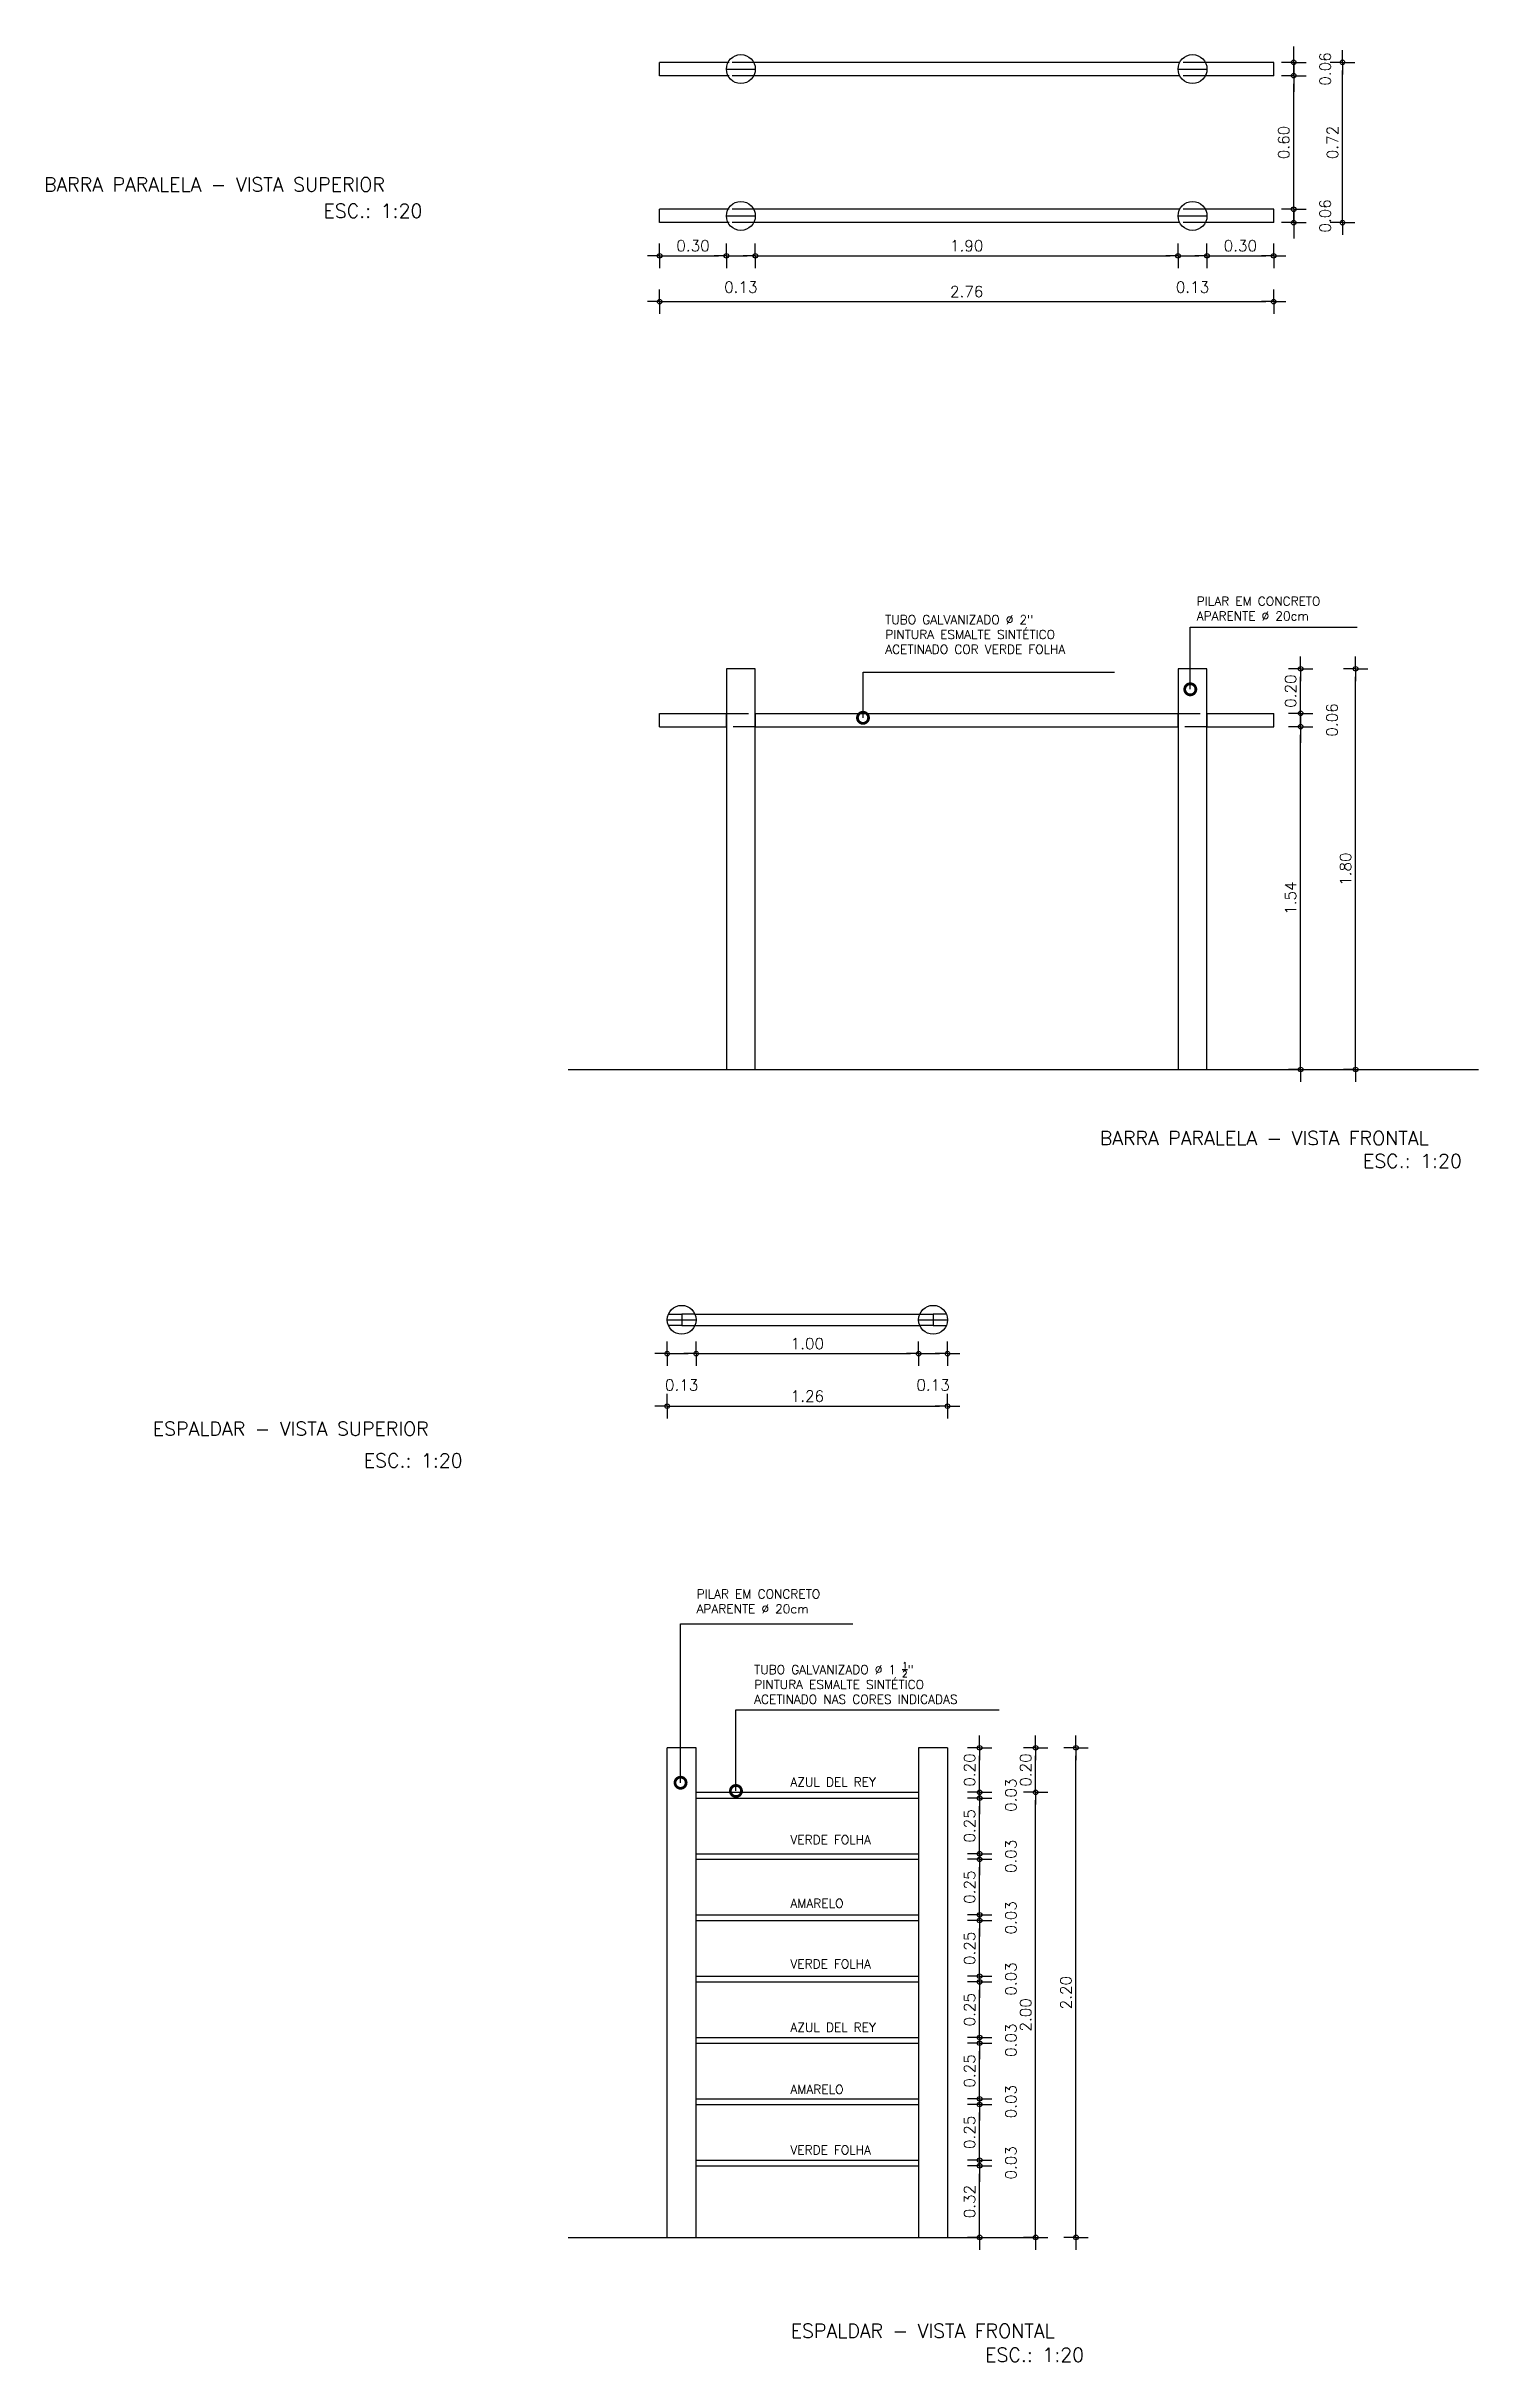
# Model space of a CAD drawing. Extents: x -599692 to 1491, y -9431878 to -451.
# Drawn here: x 1109.9 to 1116.34, y -468.21 to -457.81 of the extents above; entities that cross this region are included whole.
import ezdxf

# ---------------------------------------------------------------- set-up
doc = ezdxf.new("R2010")
doc.units = 0
doc.header["$LTSCALE"] = 0.5
doc.header["$MEASUREMENT"] = 0
doc.header["$PDMODE"] = 34
doc.linetypes.add('DASHDOT', pattern=[1, 0.5, -0.25, 0, -0.25])
doc.linetypes.add('HIDDEN', pattern=[0.375, 0.25, -0.125])
doc.layers.get('0').update_dxf_attribs({"linetype": 'CONTINUOUS'})
doc.layers.get('DEFPOINTS').update_dxf_attribs({"linetype": 'CONTINUOUS'})
for name, color, linetype in [('COTAS', 2, 'CONTINUOUS'), ('P1', 1, 'CONTINUOUS'), ('P15', 7, 'DASHDOT'), ('P2', 2, 'CONTINUOUS'), ('P3', 3, 'CONTINUOUS'), ('P6', 4, 'CONTINUOUS'), ('PAREDE-A-DEMOLIR', 253, 'HIDDEN'), ('TEXTO', 3, 'CONTINUOUS'), ('Y-LINE-20', 2, 'CONTINUOUS')]:
    doc.layers.add(name, color=color, linetype=linetype)
doc.styles.add('50-100', font='romans.shx', dxfattribs={"height": 0.125})
doc.styles.add('ROMANS', font='romans')
doc.dimstyles.new('BOLA50$0', dxfattribs={"dimscale": 0.5, "dimtxt": 0.25, "dimasz": 0.18, "dimexe": 0.18, "dimexo": 0.0625, "dimgap": 0.1, "dimtad": 1, "dimzin": 0, "dimdsep": 46, "dimtxsty": 'ROMANS', "dimblk1": 'BOLA', "dimblk2": 'BOLA', "dimsah": 1, "dimcen": 0.09, "dimse1": 1, "dimse2": 1, "dimclrt": 256, "dimadec": 0, "dimazin": 0, "dimtfac": 1, "dimtofl": 0, "dimtmove": 2, "dimatfit": 3, "dimldrblk": 'BOLA', "dimfxl": 1, "dimtolj": 1, "dimtzin": 0, "dimarcsym": 0})

msp = doc.modelspace()

# ---------------------------------------------------------------- texts
at = {"layer": 'TEXTO', "char_height": 0.0625, "width": 2.06115, "attachment_point": 1, "style": '50-100'}
for s, insert in [('BARRA PARALELA - VISTA SUPERIOR', (1109.887, -458.4)), ('ESC.: 1:20', (1111.143, -458.518)), ('BARRA PARALELA - VISTA FRONTAL', (1114.632, -462.684)), ('ESC.: 1:20', (1115.815, -462.787)), ('ESPALDAR - VISTA SUPERIOR', (1110.376, -463.99)), ('ESC.: 1:20', (1111.324, -464.133)), ('ESPALDAR - VISTA FRONTAL', (1113.243, -468.044)), ('ESC.: 1:20', (1114.117, -468.151))]:
    msp.add_mtext(s, dxfattribs=dict(at, insert=insert))
at = {"layer": 'TEXTO', "linetype": 'Continuous', "char_height": 0.04, "attachment_point": 1, "style": 'ROMANS'}
for s, insert, width in [('PILAR EM CONCRETO \\PAPARENTE %%C 20cm', (1115.068, -460.283), 1.45212), ('TUBO GALVANIZADO %%c 2"\\PPINTURA ESMALTE SINTÉTICO ACETINADO COR VERDE FOLHA', (1113.668, -460.366), 1.15763), ('PILAR EM CONCRETO \\PAPARENTE %%C 20cm', (1112.82, -464.744), 1.45212), ('\\A1;TUBO GALVANIZADO %%C 1 {\\H0.7x;\\S1/2;}"\\PPINTURA ESMALTE SINTÉTICO ACETINADO NAS CORES INDICADAS', (1113.079, -465.07), 1.15763), ('AZUL DEL REY', (1113.242, -465.589), 1.15763), ('VERDE FOLHA', (1113.242, -465.848), 1.15763), ('AMARELO', (1113.242, -466.134), 1.15763), ('VERDE FOLHA', (1113.242, -466.406), 1.15763), ('AZUL DEL REY', (1113.242, -466.691), 1.15763), ('AMARELO', (1113.242, -466.97), 1.15763), ('VERDE FOLHA', (1113.242, -467.242), 1.15763)]:
    msp.add_mtext(s, dxfattribs=dict(at, insert=insert, width=width))

# ---------------------------------------------------------------- blocks, each defined once
blk = doc.blocks.new('BOLA')
for q in [(-1.53, 0), (0, 1.53), (0, -1.53), (1.53, 0)]:
    blk.add_line((0, 0), q)
blk.add_circle((0, 0), 0.284)
blk = doc.blocks.new('*D111')
at = {"layer": 'COTAS', "color": 0, "lineweight": -2}
for p, q in [((1115.504, -458.506), (1115.504, -458.47)), ((1115.504, -458.638), (1115.504, -458.674))]:
    blk.add_line(p, q, dxfattribs=at)
at = {"layer": 'DEFPOINTS', "color": 0}
for p in [(1115.414, -458.542), (1115.504, -458.542), (1115.414, -458.602)]:
    blk.add_point(p, dxfattribs=at)
at = {"layer": 'COTAS', "color": 0, "lineweight": -2, "xscale": 0.036, "yscale": 0.036, "zscale": 0.036}
for p, rotation in [((1115.504, -458.542), 270), ((1115.504, -458.602), 90)]:
    blk.add_blockref('BOLA', p, dxfattribs=dict(at, rotation=rotation))
at = {"layer": 'COTAS', "insert": (1115.645, -458.572), "char_height": 0.05, "attachment_point": 5, "rotation": 90, "style": 'ROMANS'}
blk.add_mtext('\\A1;0.06', dxfattribs=at)
blk = doc.blocks.new('*D112')
at = {"layer": 'COTAS', "color": 0, "lineweight": -2}
blk.add_line((1115.504, -458.506), (1115.504, -457.978), dxfattribs=at)
at = {"layer": 'DEFPOINTS', "color": 0}
for p in [(1115.414, -457.942), (1115.504, -457.942), (1115.414, -458.542)]:
    blk.add_point(p, dxfattribs=at)
at = {"layer": 'COTAS', "color": 0, "lineweight": -2, "xscale": 0.036, "yscale": 0.036, "zscale": 0.036}
for p, rotation in [((1115.504, -457.942), 90), ((1115.504, -458.542), 270)]:
    blk.add_blockref('BOLA', p, dxfattribs=dict(at, rotation=rotation))
at = {"layer": 'COTAS', "insert": (1115.459, -458.242), "char_height": 0.05, "attachment_point": 5, "rotation": 90, "style": 'ROMANS'}
blk.add_mtext('\\A1;0.60', dxfattribs=at)
blk = doc.blocks.new('*D113')
at = {"layer": 'COTAS', "color": 0, "lineweight": -2}
for p, q in [((1115.504, -457.846), (1115.504, -457.81)), ((1115.504, -457.978), (1115.504, -458.014))]:
    blk.add_line(p, q, dxfattribs=at)
at = {"layer": 'DEFPOINTS', "color": 0}
for p in [(1115.414, -457.882), (1115.414, -457.942), (1115.504, -457.882)]:
    blk.add_point(p, dxfattribs=at)
at = {"layer": 'COTAS', "color": 0, "lineweight": -2, "xscale": 0.036, "yscale": 0.036, "zscale": 0.036}
for p, rotation in [((1115.504, -457.882), 270), ((1115.504, -457.942), 90)]:
    blk.add_blockref('BOLA', p, dxfattribs=dict(at, rotation=rotation))
at = {"layer": 'COTAS', "insert": (1115.645, -457.912), "char_height": 0.05, "attachment_point": 5, "rotation": 90, "style": 'ROMANS'}
blk.add_mtext('\\A1;0.06', dxfattribs=at)
blk = doc.blocks.new('*D114')
at = {"layer": 'COTAS', "color": 0, "lineweight": -2}
blk.add_line((1115.723, -458.566), (1115.723, -457.918), dxfattribs=at)
at = {"layer": 'DEFPOINTS', "color": 0}
for p in [(1115.414, -457.882), (1115.723, -457.882), (1115.414, -458.602)]:
    blk.add_point(p, dxfattribs=at)
at = {"layer": 'COTAS', "color": 0, "lineweight": -2, "xscale": 0.036, "yscale": 0.036, "zscale": 0.036}
for p, rotation in [((1115.723, -457.882), 90), ((1115.723, -458.602), 270)]:
    blk.add_blockref('BOLA', p, dxfattribs=dict(at, rotation=rotation))
at = {"layer": 'COTAS', "insert": (1115.678, -458.242), "char_height": 0.05, "attachment_point": 5, "rotation": 90, "style": 'ROMANS'}
blk.add_mtext('\\A1;0.72', dxfattribs=at)
blk = doc.blocks.new('*D115')
at = {"layer": 'COTAS', "color": 0, "lineweight": -2}
blk.add_line((1112.69, -458.751), (1112.918, -458.751), dxfattribs=at)
at = {"layer": 'DEFPOINTS', "color": 0}
for p in [(1112.954, -458.572), (1112.654, -458.602), (1112.954, -458.751)]:
    blk.add_point(p, dxfattribs=at)
at = {"layer": 'COTAS', "color": 0, "lineweight": -2, "xscale": 0.036, "yscale": 0.036, "zscale": 0.036, "rotation": 180}
blk.add_blockref('BOLA', (1112.654, -458.751), dxfattribs=at)
at = {"layer": 'COTAS', "color": 0, "lineweight": -2, "xscale": 0.036, "yscale": 0.036, "zscale": 0.036}
blk.add_blockref('BOLA', (1112.954, -458.751), dxfattribs=at)
at = {"layer": 'COTAS', "insert": (1112.804, -458.706), "char_height": 0.05, "attachment_point": 5, "style": 'ROMANS'}
blk.add_mtext('\\A1;0.30', dxfattribs=at)
blk = doc.blocks.new('*D116')
at = {"layer": 'COTAS', "color": 0, "lineweight": -2}
blk.add_line((1112.99, -458.751), (1113.048, -458.751), dxfattribs=at)
at = {"layer": 'DEFPOINTS', "color": 0}
for p in [(1112.954, -458.572), (1113.084, -458.572), (1113.084, -458.751)]:
    blk.add_point(p, dxfattribs=at)
at = {"layer": 'COTAS', "color": 0, "lineweight": -2, "xscale": 0.036, "yscale": 0.036, "zscale": 0.036, "rotation": 180}
blk.add_blockref('BOLA', (1112.954, -458.751), dxfattribs=at)
at = {"layer": 'COTAS', "color": 0, "lineweight": -2, "xscale": 0.036, "yscale": 0.036, "zscale": 0.036}
blk.add_blockref('BOLA', (1113.084, -458.751), dxfattribs=at)
at = {"layer": 'COTAS', "insert": (1113.019, -458.892), "char_height": 0.05, "attachment_point": 5, "style": 'ROMANS'}
blk.add_mtext('\\A1;0.13', dxfattribs=at)
blk = doc.blocks.new('*D117')
at = {"layer": 'COTAS', "color": 0, "lineweight": -2}
blk.add_line((1113.12, -458.751), (1114.948, -458.751), dxfattribs=at)
at = {"layer": 'DEFPOINTS', "color": 0}
for p in [(1113.084, -458.572), (1114.984, -458.572), (1114.984, -458.751)]:
    blk.add_point(p, dxfattribs=at)
at = {"layer": 'COTAS', "color": 0, "lineweight": -2, "xscale": 0.036, "yscale": 0.036, "zscale": 0.036, "rotation": 180}
blk.add_blockref('BOLA', (1113.084, -458.751), dxfattribs=at)
at = {"layer": 'COTAS', "color": 0, "lineweight": -2, "xscale": 0.036, "yscale": 0.036, "zscale": 0.036}
blk.add_blockref('BOLA', (1114.984, -458.751), dxfattribs=at)
at = {"layer": 'COTAS', "insert": (1114.034, -458.706), "char_height": 0.05, "attachment_point": 5, "style": 'ROMANS'}
blk.add_mtext('\\A1;1.90', dxfattribs=at)
blk = doc.blocks.new('*D118')
at = {"layer": 'COTAS', "color": 0, "lineweight": -2}
blk.add_line((1115.02, -458.751), (1115.078, -458.751), dxfattribs=at)
at = {"layer": 'DEFPOINTS', "color": 0}
for p in [(1114.984, -458.572), (1115.114, -458.572), (1115.114, -458.751)]:
    blk.add_point(p, dxfattribs=at)
at = {"layer": 'COTAS', "color": 0, "lineweight": -2, "xscale": 0.036, "yscale": 0.036, "zscale": 0.036, "rotation": 180}
blk.add_blockref('BOLA', (1114.984, -458.751), dxfattribs=at)
at = {"layer": 'COTAS', "color": 0, "lineweight": -2, "xscale": 0.036, "yscale": 0.036, "zscale": 0.036}
blk.add_blockref('BOLA', (1115.114, -458.751), dxfattribs=at)
at = {"layer": 'COTAS', "insert": (1115.049, -458.892), "char_height": 0.05, "attachment_point": 5, "style": 'ROMANS'}
blk.add_mtext('\\A1;0.13', dxfattribs=at)
blk = doc.blocks.new('*D119')
at = {"layer": 'COTAS', "color": 0, "lineweight": -2}
blk.add_line((1115.15, -458.751), (1115.378, -458.751), dxfattribs=at)
at = {"layer": 'DEFPOINTS', "color": 0}
for p in [(1115.114, -458.572), (1115.414, -458.602), (1115.414, -458.751)]:
    blk.add_point(p, dxfattribs=at)
at = {"layer": 'COTAS', "color": 0, "lineweight": -2, "xscale": 0.036, "yscale": 0.036, "zscale": 0.036, "rotation": 180}
blk.add_blockref('BOLA', (1115.114, -458.751), dxfattribs=at)
at = {"layer": 'COTAS', "color": 0, "lineweight": -2, "xscale": 0.036, "yscale": 0.036, "zscale": 0.036}
blk.add_blockref('BOLA', (1115.414, -458.751), dxfattribs=at)
at = {"layer": 'COTAS', "insert": (1115.264, -458.706), "char_height": 0.05, "attachment_point": 5, "style": 'ROMANS'}
blk.add_mtext('\\A1;0.30', dxfattribs=at)
blk = doc.blocks.new('*D120')
at = {"layer": 'COTAS', "color": 0, "lineweight": -2}
blk.add_line((1112.69, -458.957), (1115.378, -458.957), dxfattribs=at)
at = {"layer": 'DEFPOINTS', "color": 0}
for p in [(1112.654, -458.602), (1115.414, -458.602), (1115.414, -458.957)]:
    blk.add_point(p, dxfattribs=at)
at = {"layer": 'COTAS', "color": 0, "lineweight": -2, "xscale": 0.036, "yscale": 0.036, "zscale": 0.036, "rotation": 180}
blk.add_blockref('BOLA', (1112.654, -458.957), dxfattribs=at)
at = {"layer": 'COTAS', "color": 0, "lineweight": -2, "xscale": 0.036, "yscale": 0.036, "zscale": 0.036}
blk.add_blockref('BOLA', (1115.414, -458.957), dxfattribs=at)
at = {"layer": 'COTAS', "insert": (1114.034, -458.912), "char_height": 0.05, "attachment_point": 5, "style": 'ROMANS'}
blk.add_mtext('\\A1;2.76', dxfattribs=at)
blk = doc.blocks.new('*D121')
at = {"layer": 'COTAS', "color": 0, "lineweight": -2}
blk.add_line((1115.535, -462.371), (1115.535, -460.903), dxfattribs=at)
at = {"layer": 'DEFPOINTS', "color": 0}
for p in [(1115.114, -460.867), (1115.535, -460.867), (1115.114, -462.407)]:
    blk.add_point(p, dxfattribs=at)
at = {"layer": 'COTAS', "color": 0, "lineweight": -2, "xscale": 0.036, "yscale": 0.036, "zscale": 0.036}
for p, rotation in [((1115.535, -460.867), 90), ((1115.535, -462.407), 270)]:
    blk.add_blockref('BOLA', p, dxfattribs=dict(at, rotation=rotation))
at = {"layer": 'COTAS', "insert": (1115.49, -461.637), "char_height": 0.05, "attachment_point": 5, "rotation": 90, "style": 'ROMANS'}
blk.add_mtext('\\A1;1.54', dxfattribs=at)
blk = doc.blocks.new('*D122')
at = {"layer": 'COTAS', "color": 0, "lineweight": -2}
for p, q in [((1115.535, -460.771), (1115.535, -460.735)), ((1115.535, -460.903), (1115.535, -460.939))]:
    blk.add_line(p, q, dxfattribs=at)
at = {"layer": 'DEFPOINTS', "color": 0}
for p in [(1115.114, -460.867), (1115.414, -460.807), (1115.535, -460.807)]:
    blk.add_point(p, dxfattribs=at)
at = {"layer": 'COTAS', "color": 0, "lineweight": -2, "xscale": 0.036, "yscale": 0.036, "zscale": 0.036}
for p, rotation in [((1115.535, -460.807), 270), ((1115.535, -460.867), 90)]:
    blk.add_blockref('BOLA', p, dxfattribs=dict(at, rotation=rotation))
at = {"layer": 'COTAS', "insert": (1115.676, -460.837), "char_height": 0.05, "attachment_point": 5, "rotation": 90, "style": 'ROMANS'}
blk.add_mtext('\\A1;0.06', dxfattribs=at)
blk = doc.blocks.new('*D123')
at = {"layer": 'COTAS', "color": 0, "lineweight": -2}
blk.add_line((1115.535, -460.771), (1115.535, -460.643), dxfattribs=at)
at = {"layer": 'DEFPOINTS', "color": 0}
for p in [(1115.114, -460.607), (1115.535, -460.607), (1115.414, -460.807)]:
    blk.add_point(p, dxfattribs=at)
at = {"layer": 'COTAS', "color": 0, "lineweight": -2, "xscale": 0.036, "yscale": 0.036, "zscale": 0.036}
for p, rotation in [((1115.535, -460.607), 90), ((1115.535, -460.807), 270)]:
    blk.add_blockref('BOLA', p, dxfattribs=dict(at, rotation=rotation))
at = {"layer": 'COTAS', "insert": (1115.49, -460.707), "char_height": 0.05, "attachment_point": 5, "rotation": 90, "style": 'ROMANS'}
blk.add_mtext('\\A1;0.20', dxfattribs=at)
blk = doc.blocks.new('*D124')
at = {"layer": 'COTAS', "color": 0, "lineweight": -2}
blk.add_line((1115.782, -462.371), (1115.782, -460.643), dxfattribs=at)
at = {"layer": 'DEFPOINTS', "color": 0}
for p in [(1115.114, -460.607), (1115.782, -460.607), (1115.114, -462.407)]:
    blk.add_point(p, dxfattribs=at)
at = {"layer": 'COTAS', "color": 0, "lineweight": -2, "xscale": 0.036, "yscale": 0.036, "zscale": 0.036}
for p, rotation in [((1115.782, -460.607), 90), ((1115.782, -462.407), 270)]:
    blk.add_blockref('BOLA', p, dxfattribs=dict(at, rotation=rotation))
at = {"layer": 'COTAS', "insert": (1115.737, -461.507), "char_height": 0.05, "attachment_point": 5, "rotation": 90, "style": 'ROMANS'}
blk.add_mtext('\\A1;1.80', dxfattribs=at)
blk = doc.blocks.new('*D125')
at = {"layer": 'COTAS', "color": 0, "lineweight": -2}
blk.add_line((1112.724, -463.684), (1112.782, -463.684), dxfattribs=at)
at = {"layer": 'DEFPOINTS', "color": 0}
for p in [(1112.688, -463.532), (1112.818, -463.532), (1112.818, -463.684)]:
    blk.add_point(p, dxfattribs=at)
at = {"layer": 'COTAS', "color": 0, "lineweight": -2, "xscale": 0.036, "yscale": 0.036, "zscale": 0.036, "rotation": 180}
blk.add_blockref('BOLA', (1112.688, -463.684), dxfattribs=at)
at = {"layer": 'COTAS', "color": 0, "lineweight": -2, "xscale": 0.036, "yscale": 0.036, "zscale": 0.036}
blk.add_blockref('BOLA', (1112.818, -463.684), dxfattribs=at)
at = {"layer": 'COTAS', "insert": (1112.753, -463.825), "char_height": 0.05, "attachment_point": 5, "style": 'ROMANS'}
blk.add_mtext('\\A1;0.13', dxfattribs=at)
blk = doc.blocks.new('*D126')
at = {"layer": 'COTAS', "color": 0, "lineweight": -2}
blk.add_line((1112.854, -463.684), (1113.782, -463.684), dxfattribs=at)
at = {"layer": 'DEFPOINTS', "color": 0}
for p in [(1112.818, -463.532), (1113.818, -463.532), (1113.818, -463.684)]:
    blk.add_point(p, dxfattribs=at)
at = {"layer": 'COTAS', "color": 0, "lineweight": -2, "xscale": 0.036, "yscale": 0.036, "zscale": 0.036, "rotation": 180}
blk.add_blockref('BOLA', (1112.818, -463.684), dxfattribs=at)
at = {"layer": 'COTAS', "color": 0, "lineweight": -2, "xscale": 0.036, "yscale": 0.036, "zscale": 0.036}
blk.add_blockref('BOLA', (1113.818, -463.684), dxfattribs=at)
at = {"layer": 'COTAS', "insert": (1113.318, -463.639), "char_height": 0.05, "attachment_point": 5, "style": 'ROMANS'}
blk.add_mtext('\\A1;1.00', dxfattribs=at)
blk = doc.blocks.new('*D127')
at = {"layer": 'COTAS', "color": 0, "lineweight": -2}
blk.add_line((1113.854, -463.684), (1113.912, -463.684), dxfattribs=at)
at = {"layer": 'DEFPOINTS', "color": 0}
for p in [(1113.818, -463.532), (1113.948, -463.532), (1113.948, -463.684)]:
    blk.add_point(p, dxfattribs=at)
at = {"layer": 'COTAS', "color": 0, "lineweight": -2, "xscale": 0.036, "yscale": 0.036, "zscale": 0.036, "rotation": 180}
blk.add_blockref('BOLA', (1113.818, -463.684), dxfattribs=at)
at = {"layer": 'COTAS', "color": 0, "lineweight": -2, "xscale": 0.036, "yscale": 0.036, "zscale": 0.036}
blk.add_blockref('BOLA', (1113.948, -463.684), dxfattribs=at)
at = {"layer": 'COTAS', "insert": (1113.883, -463.825), "char_height": 0.05, "attachment_point": 5, "style": 'ROMANS'}
blk.add_mtext('\\A1;0.13', dxfattribs=at)
blk = doc.blocks.new('*D128')
at = {"layer": 'COTAS', "color": 0, "lineweight": -2}
blk.add_line((1112.724, -463.92), (1113.912, -463.92), dxfattribs=at)
at = {"layer": 'DEFPOINTS', "color": 0}
for p in [(1112.688, -463.532), (1113.948, -463.532), (1113.948, -463.92)]:
    blk.add_point(p, dxfattribs=at)
at = {"layer": 'COTAS', "color": 0, "lineweight": -2, "xscale": 0.036, "yscale": 0.036, "zscale": 0.036, "rotation": 180}
blk.add_blockref('BOLA', (1112.688, -463.92), dxfattribs=at)
at = {"layer": 'COTAS', "color": 0, "lineweight": -2, "xscale": 0.036, "yscale": 0.036, "zscale": 0.036}
blk.add_blockref('BOLA', (1113.948, -463.92), dxfattribs=at)
at = {"layer": 'COTAS', "insert": (1113.318, -463.875), "char_height": 0.05, "attachment_point": 5, "style": 'ROMANS'}
blk.add_mtext('\\A1;1.26', dxfattribs=at)
blk = doc.blocks.new('*D129')
at = {"layer": 'COTAS', "color": 0, "lineweight": -2}
blk.add_line((1114.092, -467.619), (1114.092, -467.369), dxfattribs=at)
at = {"layer": 'DEFPOINTS', "color": 0}
for p in [(1113.818, -467.333), (1114.092, -467.333), (1113.818, -467.655)]:
    blk.add_point(p, dxfattribs=at)
at = {"layer": 'COTAS', "color": 0, "lineweight": -2, "xscale": 0.036, "yscale": 0.036, "zscale": 0.036}
for p, rotation in [((1114.092, -467.333), 90), ((1114.092, -467.655), 270)]:
    blk.add_blockref('BOLA', p, dxfattribs=dict(at, rotation=rotation))
at = {"layer": 'COTAS', "insert": (1114.047, -467.494), "char_height": 0.05, "attachment_point": 5, "rotation": 90, "style": 'ROMANS'}
blk.add_mtext('\\A1;0.32', dxfattribs=at)
blk = doc.blocks.new('*D130')
at = {"layer": 'COTAS', "color": 0, "lineweight": -2}
for p, q in [((1114.092, -467.272), (1114.092, -467.236)), ((1114.092, -467.369), (1114.092, -467.405))]:
    blk.add_line(p, q, dxfattribs=at)
at = {"layer": 'DEFPOINTS', "color": 0}
for p in [(1113.818, -467.308), (1114.092, -467.308), (1113.818, -467.333)]:
    blk.add_point(p, dxfattribs=at)
at = {"layer": 'COTAS', "color": 0, "lineweight": -2, "xscale": 0.036, "yscale": 0.036, "zscale": 0.036}
for p, rotation in [((1114.092, -467.308), 270), ((1114.092, -467.333), 90)]:
    blk.add_blockref('BOLA', p, dxfattribs=dict(at, rotation=rotation))
at = {"layer": 'COTAS', "insert": (1114.233, -467.32), "char_height": 0.05, "attachment_point": 5, "rotation": 90, "style": 'ROMANS'}
blk.add_mtext('\\A1;0.03', dxfattribs=at)
blk = doc.blocks.new('*D131')
at = {"layer": 'COTAS', "color": 0, "lineweight": -2}
blk.add_line((1114.092, -467.272), (1114.092, -467.094), dxfattribs=at)
at = {"layer": 'DEFPOINTS', "color": 0}
for p in [(1113.818, -467.058), (1114.092, -467.058), (1113.818, -467.308)]:
    blk.add_point(p, dxfattribs=at)
at = {"layer": 'COTAS', "color": 0, "lineweight": -2, "xscale": 0.036, "yscale": 0.036, "zscale": 0.036}
for p, rotation in [((1114.092, -467.058), 90), ((1114.092, -467.308), 270)]:
    blk.add_blockref('BOLA', p, dxfattribs=dict(at, rotation=rotation))
at = {"layer": 'COTAS', "insert": (1114.047, -467.183), "char_height": 0.05, "attachment_point": 5, "rotation": 90, "style": 'ROMANS'}
blk.add_mtext('\\A1;0.25', dxfattribs=at)
blk = doc.blocks.new('*D132')
at = {"layer": 'COTAS', "color": 0, "lineweight": -2}
for p, q in [((1114.092, -466.996), (1114.092, -466.96)), ((1114.092, -467.094), (1114.092, -467.13))]:
    blk.add_line(p, q, dxfattribs=at)
at = {"layer": 'DEFPOINTS', "color": 0}
for p in [(1113.818, -467.032), (1113.818, -467.058), (1114.092, -467.032)]:
    blk.add_point(p, dxfattribs=at)
at = {"layer": 'COTAS', "color": 0, "lineweight": -2, "xscale": 0.036, "yscale": 0.036, "zscale": 0.036}
for p, rotation in [((1114.092, -467.032), 270), ((1114.092, -467.058), 90)]:
    blk.add_blockref('BOLA', p, dxfattribs=dict(at, rotation=rotation))
at = {"layer": 'COTAS', "insert": (1114.233, -467.045), "char_height": 0.05, "attachment_point": 5, "rotation": 90, "style": 'ROMANS'}
blk.add_mtext('\\A1;0.03', dxfattribs=at)
blk = doc.blocks.new('*D133')
at = {"layer": 'COTAS', "color": 0, "lineweight": -2}
blk.add_line((1114.092, -466.996), (1114.092, -466.818), dxfattribs=at)
at = {"layer": 'DEFPOINTS', "color": 0}
for p in [(1113.818, -466.782), (1114.092, -466.782), (1113.818, -467.032)]:
    blk.add_point(p, dxfattribs=at)
at = {"layer": 'COTAS', "color": 0, "lineweight": -2, "xscale": 0.036, "yscale": 0.036, "zscale": 0.036}
for p, rotation in [((1114.092, -466.782), 90), ((1114.092, -467.032), 270)]:
    blk.add_blockref('BOLA', p, dxfattribs=dict(at, rotation=rotation))
at = {"layer": 'COTAS', "insert": (1114.047, -466.907), "char_height": 0.05, "attachment_point": 5, "rotation": 90, "style": 'ROMANS'}
blk.add_mtext('\\A1;0.25', dxfattribs=at)
blk = doc.blocks.new('*D134')
at = {"layer": 'COTAS', "color": 0, "lineweight": -2}
for p, q in [((1114.092, -466.721), (1114.092, -466.685)), ((1114.092, -466.818), (1114.092, -466.854))]:
    blk.add_line(p, q, dxfattribs=at)
at = {"layer": 'DEFPOINTS', "color": 0}
for p in [(1113.818, -466.757), (1113.818, -466.782), (1114.092, -466.757)]:
    blk.add_point(p, dxfattribs=at)
at = {"layer": 'COTAS', "color": 0, "lineweight": -2, "xscale": 0.036, "yscale": 0.036, "zscale": 0.036}
for p, rotation in [((1114.092, -466.757), 270), ((1114.092, -466.782), 90)]:
    blk.add_blockref('BOLA', p, dxfattribs=dict(at, rotation=rotation))
at = {"layer": 'COTAS', "insert": (1114.233, -466.769), "char_height": 0.05, "attachment_point": 5, "rotation": 90, "style": 'ROMANS'}
blk.add_mtext('\\A1;0.03', dxfattribs=at)
blk = doc.blocks.new('*D135')
at = {"layer": 'COTAS', "color": 0, "lineweight": -2}
blk.add_line((1114.092, -466.721), (1114.092, -466.543), dxfattribs=at)
at = {"layer": 'DEFPOINTS', "color": 0}
for p in [(1113.818, -466.507), (1114.092, -466.507), (1113.818, -466.757)]:
    blk.add_point(p, dxfattribs=at)
at = {"layer": 'COTAS', "color": 0, "lineweight": -2, "xscale": 0.036, "yscale": 0.036, "zscale": 0.036}
for p, rotation in [((1114.092, -466.507), 90), ((1114.092, -466.757), 270)]:
    blk.add_blockref('BOLA', p, dxfattribs=dict(at, rotation=rotation))
at = {"layer": 'COTAS', "insert": (1114.047, -466.632), "char_height": 0.05, "attachment_point": 5, "rotation": 90, "style": 'ROMANS'}
blk.add_mtext('\\A1;0.25', dxfattribs=at)
blk = doc.blocks.new('*D136')
at = {"layer": 'COTAS', "color": 0, "lineweight": -2}
for p, q in [((1114.092, -466.445), (1114.092, -466.409)), ((1114.092, -466.543), (1114.092, -466.579))]:
    blk.add_line(p, q, dxfattribs=at)
at = {"layer": 'DEFPOINTS', "color": 0}
for p in [(1113.818, -466.481), (1114.092, -466.481), (1113.818, -466.507)]:
    blk.add_point(p, dxfattribs=at)
at = {"layer": 'COTAS', "color": 0, "lineweight": -2, "xscale": 0.036, "yscale": 0.036, "zscale": 0.036}
for p, rotation in [((1114.092, -466.481), 270), ((1114.092, -466.507), 90)]:
    blk.add_blockref('BOLA', p, dxfattribs=dict(at, rotation=rotation))
at = {"layer": 'COTAS', "insert": (1114.233, -466.494), "char_height": 0.05, "attachment_point": 5, "rotation": 90, "style": 'ROMANS'}
blk.add_mtext('\\A1;0.03', dxfattribs=at)
blk = doc.blocks.new('*D137')
at = {"layer": 'COTAS', "color": 0, "lineweight": -2}
blk.add_line((1114.092, -466.445), (1114.092, -466.267), dxfattribs=at)
at = {"layer": 'DEFPOINTS', "color": 0}
for p in [(1113.818, -466.231), (1114.092, -466.231), (1113.818, -466.481)]:
    blk.add_point(p, dxfattribs=at)
at = {"layer": 'COTAS', "color": 0, "lineweight": -2, "xscale": 0.036, "yscale": 0.036, "zscale": 0.036}
for p, rotation in [((1114.092, -466.231), 90), ((1114.092, -466.481), 270)]:
    blk.add_blockref('BOLA', p, dxfattribs=dict(at, rotation=rotation))
at = {"layer": 'COTAS', "insert": (1114.047, -466.356), "char_height": 0.05, "attachment_point": 5, "rotation": 90, "style": 'ROMANS'}
blk.add_mtext('\\A1;0.25', dxfattribs=at)
blk = doc.blocks.new('*D138')
at = {"layer": 'COTAS', "color": 0, "lineweight": -2}
for p, q in [((1114.092, -466.17), (1114.092, -466.134)), ((1114.092, -466.267), (1114.092, -466.303))]:
    blk.add_line(p, q, dxfattribs=at)
at = {"layer": 'DEFPOINTS', "color": 0}
for p in [(1113.818, -466.206), (1113.818, -466.231), (1114.092, -466.206)]:
    blk.add_point(p, dxfattribs=at)
at = {"layer": 'COTAS', "color": 0, "lineweight": -2, "xscale": 0.036, "yscale": 0.036, "zscale": 0.036}
for p, rotation in [((1114.092, -466.206), 270), ((1114.092, -466.231), 90)]:
    blk.add_blockref('BOLA', p, dxfattribs=dict(at, rotation=rotation))
at = {"layer": 'COTAS', "insert": (1114.233, -466.219), "char_height": 0.05, "attachment_point": 5, "rotation": 90, "style": 'ROMANS'}
blk.add_mtext('\\A1;0.03', dxfattribs=at)
blk = doc.blocks.new('*D139')
at = {"layer": 'COTAS', "color": 0, "lineweight": -2}
blk.add_line((1114.092, -466.17), (1114.092, -465.992), dxfattribs=at)
at = {"layer": 'DEFPOINTS', "color": 0}
for p in [(1113.818, -465.956), (1114.092, -465.956), (1113.818, -466.206)]:
    blk.add_point(p, dxfattribs=at)
at = {"layer": 'COTAS', "color": 0, "lineweight": -2, "xscale": 0.036, "yscale": 0.036, "zscale": 0.036}
for p, rotation in [((1114.092, -465.956), 90), ((1114.092, -466.206), 270)]:
    blk.add_blockref('BOLA', p, dxfattribs=dict(at, rotation=rotation))
at = {"layer": 'COTAS', "insert": (1114.047, -466.081), "char_height": 0.05, "attachment_point": 5, "rotation": 90, "style": 'ROMANS'}
blk.add_mtext('\\A1;0.25', dxfattribs=at)
blk = doc.blocks.new('*D140')
at = {"layer": 'COTAS', "color": 0, "lineweight": -2}
for p, q in [((1114.092, -465.895), (1114.092, -465.859)), ((1114.092, -465.992), (1114.092, -466.028))]:
    blk.add_line(p, q, dxfattribs=at)
at = {"layer": 'DEFPOINTS', "color": 0}
for p in [(1113.818, -465.931), (1113.818, -465.956), (1114.092, -465.931)]:
    blk.add_point(p, dxfattribs=at)
at = {"layer": 'COTAS', "color": 0, "lineweight": -2, "xscale": 0.036, "yscale": 0.036, "zscale": 0.036}
for p, rotation in [((1114.092, -465.931), 270), ((1114.092, -465.956), 90)]:
    blk.add_blockref('BOLA', p, dxfattribs=dict(at, rotation=rotation))
at = {"layer": 'COTAS', "insert": (1114.233, -465.943), "char_height": 0.05, "attachment_point": 5, "rotation": 90, "style": 'ROMANS'}
blk.add_mtext('\\A1;0.03', dxfattribs=at)
blk = doc.blocks.new('*D141')
at = {"layer": 'COTAS', "color": 0, "lineweight": -2}
blk.add_line((1114.092, -465.895), (1114.092, -465.717), dxfattribs=at)
at = {"layer": 'DEFPOINTS', "color": 0}
for p in [(1113.818, -465.681), (1114.092, -465.681), (1113.818, -465.931)]:
    blk.add_point(p, dxfattribs=at)
at = {"layer": 'COTAS', "color": 0, "lineweight": -2, "xscale": 0.036, "yscale": 0.036, "zscale": 0.036}
for p, rotation in [((1114.092, -465.681), 90), ((1114.092, -465.931), 270)]:
    blk.add_blockref('BOLA', p, dxfattribs=dict(at, rotation=rotation))
at = {"layer": 'COTAS', "insert": (1114.047, -465.806), "char_height": 0.05, "attachment_point": 5, "rotation": 90, "style": 'ROMANS'}
blk.add_mtext('\\A1;0.25', dxfattribs=at)
blk = doc.blocks.new('*D142')
at = {"layer": 'COTAS', "color": 0, "lineweight": -2}
for p, q in [((1114.092, -465.619), (1114.092, -465.583)), ((1114.092, -465.717), (1114.092, -465.753))]:
    blk.add_line(p, q, dxfattribs=at)
at = {"layer": 'DEFPOINTS', "color": 0}
for p in [(1113.818, -465.655), (1114.092, -465.655), (1113.818, -465.681)]:
    blk.add_point(p, dxfattribs=at)
at = {"layer": 'COTAS', "color": 0, "lineweight": -2, "xscale": 0.036, "yscale": 0.036, "zscale": 0.036}
for p, rotation in [((1114.092, -465.655), 270), ((1114.092, -465.681), 90)]:
    blk.add_blockref('BOLA', p, dxfattribs=dict(at, rotation=rotation))
at = {"layer": 'COTAS', "insert": (1114.233, -465.668), "char_height": 0.05, "attachment_point": 5, "rotation": 90, "style": 'ROMANS'}
blk.add_mtext('\\A1;0.03', dxfattribs=at)
blk = doc.blocks.new('*D143')
at = {"layer": 'COTAS', "color": 0, "lineweight": -2}
blk.add_line((1114.092, -465.619), (1114.092, -465.491), dxfattribs=at)
at = {"layer": 'DEFPOINTS', "color": 0}
for p in [(1113.948, -465.455), (1114.092, -465.455), (1113.818, -465.655)]:
    blk.add_point(p, dxfattribs=at)
at = {"layer": 'COTAS', "color": 0, "lineweight": -2, "xscale": 0.036, "yscale": 0.036, "zscale": 0.036}
for p, rotation in [((1114.092, -465.455), 90), ((1114.092, -465.655), 270)]:
    blk.add_blockref('BOLA', p, dxfattribs=dict(at, rotation=rotation))
at = {"layer": 'COTAS', "insert": (1114.047, -465.555), "char_height": 0.05, "attachment_point": 5, "rotation": 90, "style": 'ROMANS'}
blk.add_mtext('\\A1;0.20', dxfattribs=at)
blk = doc.blocks.new('*D144')
at = {"layer": 'COTAS', "color": 0, "lineweight": -2}
blk.add_line((1114.344, -467.619), (1114.344, -465.691), dxfattribs=at)
at = {"layer": 'DEFPOINTS', "color": 0}
for p in [(1113.818, -465.655), (1114.344, -465.655), (1113.948, -467.655)]:
    blk.add_point(p, dxfattribs=at)
at = {"layer": 'COTAS', "color": 0, "lineweight": -2, "xscale": 0.036, "yscale": 0.036, "zscale": 0.036}
for p, rotation in [((1114.344, -465.655), 90), ((1114.344, -467.655), 270)]:
    blk.add_blockref('BOLA', p, dxfattribs=dict(at, rotation=rotation))
at = {"layer": 'COTAS', "insert": (1114.299, -466.655), "char_height": 0.05, "attachment_point": 5, "rotation": 90, "style": 'ROMANS'}
blk.add_mtext('\\A1;2.00', dxfattribs=at)
blk = doc.blocks.new('*D145')
at = {"layer": 'COTAS', "color": 0, "lineweight": -2}
blk.add_line((1114.344, -465.619), (1114.344, -465.491), dxfattribs=at)
at = {"layer": 'DEFPOINTS', "color": 0}
for p in [(1113.948, -465.455), (1114.344, -465.455), (1113.818, -465.655)]:
    blk.add_point(p, dxfattribs=at)
at = {"layer": 'COTAS', "color": 0, "lineweight": -2, "xscale": 0.036, "yscale": 0.036, "zscale": 0.036}
for p, rotation in [((1114.344, -465.455), 90), ((1114.344, -465.655), 270)]:
    blk.add_blockref('BOLA', p, dxfattribs=dict(at, rotation=rotation))
at = {"layer": 'COTAS', "insert": (1114.299, -465.555), "char_height": 0.05, "attachment_point": 5, "rotation": 90, "style": 'ROMANS'}
blk.add_mtext('\\A1;0.20', dxfattribs=at)
blk = doc.blocks.new('*D146')
at = {"layer": 'COTAS', "color": 0, "lineweight": -2}
blk.add_line((1114.525, -467.619), (1114.525, -465.491), dxfattribs=at)
at = {"layer": 'DEFPOINTS', "color": 0}
for p in [(1113.948, -465.455), (1114.525, -465.455), (1113.948, -467.655)]:
    blk.add_point(p, dxfattribs=at)
at = {"layer": 'COTAS', "color": 0, "lineweight": -2, "xscale": 0.036, "yscale": 0.036, "zscale": 0.036}
for p, rotation in [((1114.525, -465.455), 90), ((1114.525, -467.655), 270)]:
    blk.add_blockref('BOLA', p, dxfattribs=dict(at, rotation=rotation))
at = {"layer": 'COTAS', "insert": (1114.48, -466.555), "char_height": 0.05, "attachment_point": 5, "rotation": 90, "style": 'ROMANS'}
blk.add_mtext('\\A1;2.20', dxfattribs=at)
blk = doc.blocks.new('_DOTSMALL')
at = {"color": 0, "linetype": 'ByBlock', "const_width": 0.5}
blk.add_lwpolyline([(-0.0625, 0, 1), (0.0625, 0, 1)], format="xyb", close=True, dxfattribs=at)

# ---------------------------------------------------------------- dimensions: what is measured, and where the dimension line sits
at = {"layer": 'COTAS'}
for base, p1, p2, picture, middle in [((1115.504, -457.882), (1115.414, -457.942), (1115.414, -457.882), '*D113', (1115.645, -457.912)), ((1115.723, -457.882), (1115.414, -458.602), (1115.414, -457.882), '*D114', (1115.678, -458.242)), ((1115.504, -457.942), (1115.414, -458.542), (1115.414, -457.942), '*D112', (1115.459, -458.242)), ((1115.504, -458.542), (1115.414, -458.602), (1115.414, -458.542), '*D111', (1115.645, -458.572)), ((1115.535, -460.607), (1115.414, -460.807), (1115.114, -460.607), '*D123', (1115.49, -460.707)), ((1115.782, -460.607), (1115.114, -462.407), (1115.114, -460.607), '*D124', (1115.737, -461.507)), ((1115.535, -460.807), (1115.114, -460.867), (1115.414, -460.807), '*D122', (1115.676, -460.837)), ((1115.535, -460.867), (1115.114, -462.407), (1115.114, -460.867), '*D121', (1115.49, -461.637)), ((1114.092, -465.455), (1113.818, -465.655), (1113.948, -465.455), '*D143', (1114.047, -465.555)), ((1114.344, -465.455), (1113.818, -465.655), (1113.948, -465.455), '*D145', (1114.299, -465.555)), ((1114.525, -465.455), (1113.948, -467.655), (1113.948, -465.455), '*D146', (1114.48, -466.555)), ((1114.092, -465.655), (1113.818, -465.681), (1113.818, -465.655), '*D142', (1114.233, -465.668)), ((1114.344, -465.655), (1113.948, -467.655), (1113.818, -465.655), '*D144', (1114.299, -466.655)), ((1114.092, -465.681), (1113.818, -465.931), (1113.818, -465.681), '*D141', (1114.047, -465.806)), ((1114.0916, -465.9305), (1113.8178, -465.9559), (1113.8178, -465.9305), '*D140', (1114.2326, -465.9432)), ((1114.092, -465.956), (1113.818, -466.206), (1113.818, -465.956), '*D139', (1114.047, -466.081)), ((1114.0916, -466.2059), (1113.8178, -466.2313), (1113.8178, -466.2059), '*D138', (1114.2326, -466.2186)), ((1114.092, -466.231), (1113.818, -466.481), (1113.818, -466.231), '*D137', (1114.047, -466.356)), ((1114.092, -466.481), (1113.818, -466.507), (1113.818, -466.481), '*D136', (1114.233, -466.494)), ((1114.092, -466.507), (1113.818, -466.757), (1113.818, -466.507), '*D135', (1114.047, -466.632)), ((1114.0916, -466.7567), (1113.8178, -466.7821), (1113.8178, -466.7567), '*D134', (1114.2326, -466.7694)), ((1114.092, -466.782), (1113.818, -467.032), (1113.818, -466.782), '*D133', (1114.047, -466.907)), ((1114.092, -467.032), (1113.818, -467.058), (1113.818, -467.032), '*D132', (1114.233, -467.045)), ((1114.092, -467.058), (1113.818, -467.308), (1113.818, -467.058), '*D131', (1114.047, -467.183)), ((1114.0916, -467.3075), (1113.8178, -467.3329), (1113.8178, -467.3075), '*D130', (1114.2326, -467.3202)), ((1114.092, -467.333), (1113.818, -467.655), (1113.818, -467.333), '*D129', (1114.047, -467.494))]:
    dim = msp.add_linear_dim(base=base, p1=p1, p2=p2, angle=90, dimstyle='BOLA50$0', override={"dimscale": 0.2}, dxfattribs=at)
    dim.commit()
    dim.dimension.update_dxf_attribs({"geometry": picture, "text_midpoint": middle})
for base, p1, p2, picture, middle in [((1112.954, -458.751), (1112.654, -458.602), (1112.954, -458.572), '*D115', (1112.804, -458.706)), ((1113.084, -458.751), (1112.954, -458.572), (1113.084, -458.572), '*D116', (1113.019, -458.892)), ((1114.984, -458.751), (1113.084, -458.572), (1114.984, -458.572), '*D117', (1114.034, -458.706)), ((1115.114, -458.751), (1114.984, -458.572), (1115.114, -458.572), '*D118', (1115.049, -458.892)), ((1115.414, -458.751), (1115.114, -458.572), (1115.414, -458.602), '*D119', (1115.264, -458.706)), ((1115.414, -458.957), (1112.654, -458.602), (1115.414, -458.602), '*D120', (1114.034, -458.912)), ((1112.818, -463.684), (1112.688, -463.532), (1112.818, -463.532), '*D125', (1112.753, -463.825)), ((1113.948, -463.92), (1112.688, -463.532), (1113.948, -463.532), '*D128', (1113.318, -463.875)), ((1113.818, -463.684), (1112.818, -463.532), (1113.818, -463.532), '*D126', (1113.318, -463.639)), ((1113.948, -463.684), (1113.818, -463.532), (1113.948, -463.532), '*D127', (1113.883, -463.825))]:
    dim = msp.add_linear_dim(base=base, p1=p1, p2=p2, dimstyle='BOLA50$0', override={"dimscale": 0.2}, dxfattribs=at)
    dim.commit()
    dim.dimension.update_dxf_attribs({"geometry": picture, "text_midpoint": middle})

# ---------------------------------------------------------------- linework, layer by layer
at = {"layer": 'P1'}
for p, q in [((1115.039, -460.699), (1115.039, -460.42)), ((1115.039, -460.42), (1115.789, -460.42)), ((1113.568, -460.827), (1113.568, -460.622)), ((1113.568, -460.622), (1114.698, -460.622)), ((1112.748, -465.612), (1112.748, -464.898)), ((1112.748, -464.898), (1113.522, -464.898)), ((1112.997, -465.649), (1112.997, -465.285)), ((1112.997, -465.285), (1114.18, -465.285))]:
    msp.add_line(p, q, dxfattribs=at)
at = {"layer": 'P15'}
for p, q in [((1112.954, -457.912), (1113.084, -457.912)), ((1114.984, -457.912), (1115.114, -457.912)), ((1112.954, -458.572), (1113.084, -458.572)), ((1114.984, -458.572), (1115.114, -458.572)), ((1112.688, -463.532), (1112.818, -463.532)), ((1113.818, -463.532), (1113.948, -463.532))]:
    msp.add_line(p, q, dxfattribs=at)
at = {"layer": 'P2', "linetype": 'Continuous'}
for p, q in [((1112.818, -465.655), (1113.818, -465.655)), ((1112.818, -465.681), (1113.818, -465.681)), ((1112.818, -465.931), (1113.818, -465.931)), ((1112.818, -465.956), (1113.818, -465.956)), ((1112.818, -466.206), (1113.818, -466.206)), ((1112.818, -466.231), (1113.818, -466.231)), ((1112.818, -466.481), (1113.818, -466.481)), ((1112.818, -466.507), (1113.818, -466.507)), ((1112.818, -466.757), (1113.818, -466.757)), ((1112.818, -466.782), (1113.818, -466.782)), ((1112.818, -467.032), (1113.818, -467.032)), ((1112.818, -467.058), (1113.818, -467.058)), ((1112.818, -467.308), (1113.818, -467.308)), ((1112.818, -467.333), (1113.818, -467.333))]:
    msp.add_line(p, q, dxfattribs=at)
at = {"layer": 'P3', "linetype": 'Continuous'}
for p, q in [((1112.966, -457.882), (1112.654, -457.882)), ((1112.654, -457.942), (1112.654, -457.882)), ((1112.966, -457.942), (1112.654, -457.942)), ((1114.989, -457.882), (1113.08, -457.882)), ((1114.989, -457.942), (1113.08, -457.942)), ((1115.414, -457.882), (1115.107, -457.882)), ((1115.414, -457.942), (1115.107, -457.942)), ((1115.414, -457.942), (1115.414, -457.882)), ((1112.654, -458.602), (1112.654, -458.542)), ((1112.966, -458.542), (1112.654, -458.542)), ((1112.654, -458.602), (1112.654, -458.542)), ((1114.989, -458.542), (1113.08, -458.542)), ((1115.414, -458.542), (1115.107, -458.542)), ((1115.414, -458.602), (1115.414, -458.542)), ((1115.414, -458.602), (1115.414, -458.542)), ((1112.966, -458.602), (1112.654, -458.602)), ((1114.989, -458.602), (1113.08, -458.602)), ((1115.414, -458.602), (1115.107, -458.602)), ((1112.654, -460.807), (1112.954, -460.807)), ((1112.654, -460.867), (1112.654, -460.807)), ((1112.654, -460.867), (1112.954, -460.867)), ((1113.084, -460.807), (1114.984, -460.807)), ((1113.084, -460.867), (1114.984, -460.867)), ((1115.114, -460.807), (1115.414, -460.807)), ((1115.114, -460.867), (1115.414, -460.867)), ((1115.414, -460.867), (1115.414, -460.807)), ((1112.813, -463.506), (1113.823, -463.506)), ((1112.813, -463.557), (1113.823, -463.557))]:
    msp.add_line(p, q, dxfattribs=at)
at = {"layer": 'P6'}
for p, q in [((1112.688, -467.655), (1112.688, -465.455)), ((1112.818, -465.455), (1112.688, -465.455)), ((1112.818, -467.655), (1112.818, -465.455)), ((1113.818, -465.455), (1113.818, -467.655)), ((1113.948, -465.455), (1113.818, -465.455)), ((1113.948, -465.455), (1113.948, -467.655))]:
    msp.add_line(p, q, dxfattribs=at)
for points in [[(1112.954, -462.407), (1113.084, -462.407), (1113.084, -460.607), (1112.954, -460.607)], [(1114.984, -462.407), (1115.114, -462.407), (1115.114, -460.607), (1114.984, -460.607)]]:
    msp.add_lwpolyline(points, close=True, dxfattribs=at)
for points in [[(1112.243, -462.407), (1116.335, -462.407)], [(1112.243, -467.655), (1114.37, -467.655)]]:
    msp.add_lwpolyline(points, dxfattribs=at)
for centre in [(1113.019, -457.912), (1115.049, -457.912), (1113.019, -458.572), (1115.049, -458.572), (1112.753, -463.532), (1113.883, -463.532)]:
    msp.add_circle(centre, 0.065, dxfattribs=at)
at = {"layer": 'PAREDE-A-DEMOLIR', "ltscale": 0.1}
for p, q in [((1113.08, -457.882), (1112.966, -457.882)), ((1113.08, -457.942), (1112.966, -457.942)), ((1115.107, -457.882), (1114.989, -457.882)), ((1115.107, -457.942), (1114.989, -457.942)), ((1113.08, -458.542), (1112.966, -458.542)), ((1115.107, -458.542), (1114.989, -458.542)), ((1113.08, -458.602), (1112.966, -458.602)), ((1115.107, -458.602), (1114.989, -458.602))]:
    msp.add_line(p, q, dxfattribs=at)
for points in [[(1113.084, -460.867), (1112.954, -460.867), (1112.954, -460.807), (1113.084, -460.807)], [(1115.114, -460.867), (1114.984, -460.867), (1114.984, -460.807), (1115.114, -460.807)]]:
    msp.add_lwpolyline(points, close=True, dxfattribs=at)
for points in [[(1112.693, -463.506), (1112.753, -463.506), (1112.753, -463.557), (1112.693, -463.557)], [(1112.813, -463.506), (1112.753, -463.506), (1112.753, -463.557), (1112.813, -463.557)], [(1113.823, -463.506), (1113.883, -463.506), (1113.883, -463.557), (1113.823, -463.557)], [(1113.943, -463.506), (1113.883, -463.506), (1113.883, -463.557), (1113.943, -463.557)]]:
    msp.add_lwpolyline(points, dxfattribs=at)
at = {"layer": 'Y-LINE-20'}
for p, q in [((1112.688, -467.655), (1112.818, -467.655)), ((1113.818, -467.655), (1113.948, -467.655))]:
    msp.add_line(p, q, dxfattribs=at)

# ---------------------------------------------------------------- block references
at = {"layer": 'P1', "xscale": 0.1, "yscale": 0.1, "zscale": 0.1, "rotation": 270}
for p in [(1115.039, -460.699), (1113.568, -460.827), (1112.748, -465.612), (1112.997, -465.649)]:
    msp.add_blockref('_DOTSMALL', p, dxfattribs=at)

msp.set_redraw_order([(e.dxf.handle, doc.entitydb.next_handle()) for e in msp.query("TEXT MTEXT ATTDEF DIMENSION ARC_DIMENSION")])  # texts and dimensions are drawn at this point

doc.saveas('drawing.dxf')
